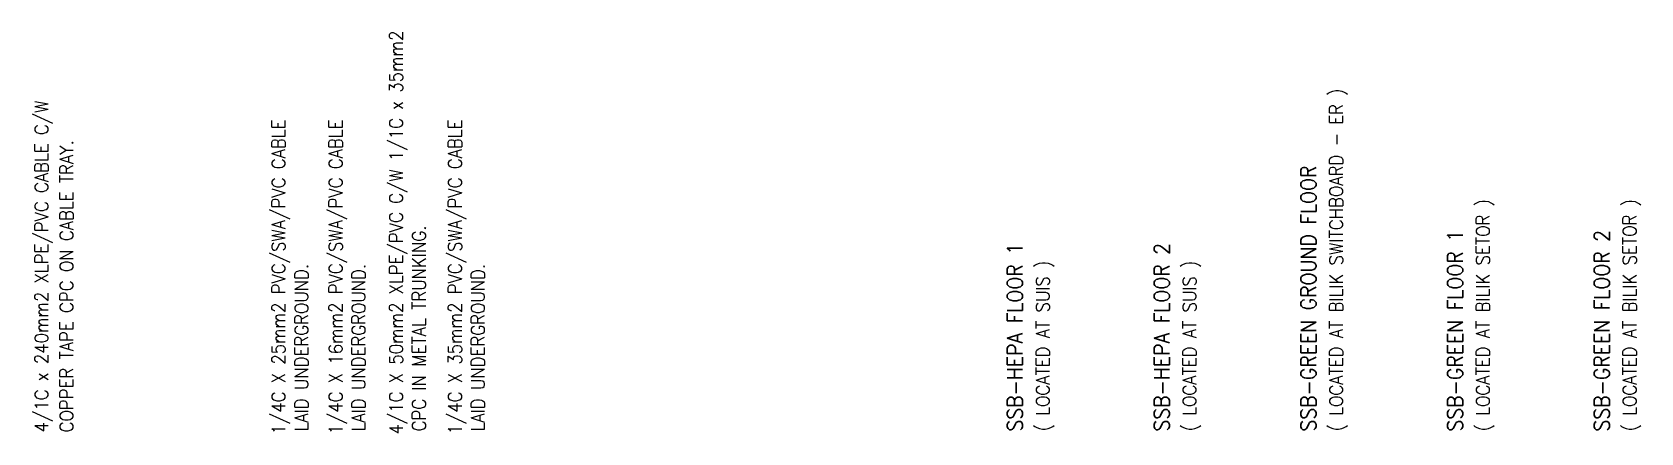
# Model space of a CAD drawing. Header units: millimetres. Extents: x 2495 to 339462, y 3032 to 362924.
# Drawn here: x 72836 to 158064, y 341672 to 362924 of the extents above; entities that cross this region are included whole.
import ezdxf

# ---------------------------------------------------------------- set-up
doc = ezdxf.new("R2010")
doc.units = ezdxf.units.MM
doc.layers.add('E-SCHEM', color=7, linetype='Continuous')
doc.styles.add('400', font='ROMANS.shx', dxfattribs={"width": 0.8, "height": 4})

msp = doc.modelspace()

# ---------------------------------------------------------------- texts
at = {"layer": 'E-SCHEM', "color": 7, "linetype": 'Continuous', "style": '400', "width": 0.9}
for s, p in [('4/1C X 50mm2 XLPE/PVC C/W 1/1C x 35mm2 ', (92471, 341590)), ('( LOCATED AT BILIK SWITCHBOARD - ER )', (142283, 341758)), ('4/1C x 240mm2 XLPE/PVC CABLE C/W ', (73682, 341700)), ('1/4C X 25mm2 PVC/SWA/PVC CABLE', (86242, 341590)), ('1/4C X 16mm2 PVC/SWA/PVC CABLE', (89271, 341590)), ('1/4C X 35mm2 PVC/SWA/PVC CABLE', (95593, 341590)), ('COPPER TAPE CPC ON CABLE TRAY.', (75010, 341700)), ('( LOCATED AT BILIK SETOR )', (150055, 341758)), ('( LOCATED AT BILIK SETOR )', (157827, 341758)), ('CPC IN METAL TRUNKING.', (93687, 341752)), ('LAID UNDERGROUND.', (87457, 341752)), ('LAID UNDERGROUND.', (90486, 341752)), ('LAID UNDERGROUND.', (96809, 341752)), ('( LOCATED AT SUIS )', (126739, 341758)), ('( LOCATED AT SUIS )', (134511, 341758))]:
    msp.add_text(s, height=710.95, rotation=90, dxfattribs=at).set_placement(p)
at = {"layer": 'E-SCHEM', "color": 6, "linetype": 'Continuous', "style": '400', "width": 0.9}
for s, p in [('SSB-GREEN GROUND FLOOR ', (140856, 341745)), ('SSB-GREEN FLOOR 1', (148628, 341745)), ('SSB-GREEN FLOOR 2', (156400, 341745)), ('SSB-HEPA FLOOR 1', (125312, 341745)), ('SSB-HEPA FLOOR 2', (133084, 341745))]:
    msp.add_text(s, height=812.51, rotation=90, dxfattribs=at).set_placement(p)

doc.saveas('drawing.dxf')
